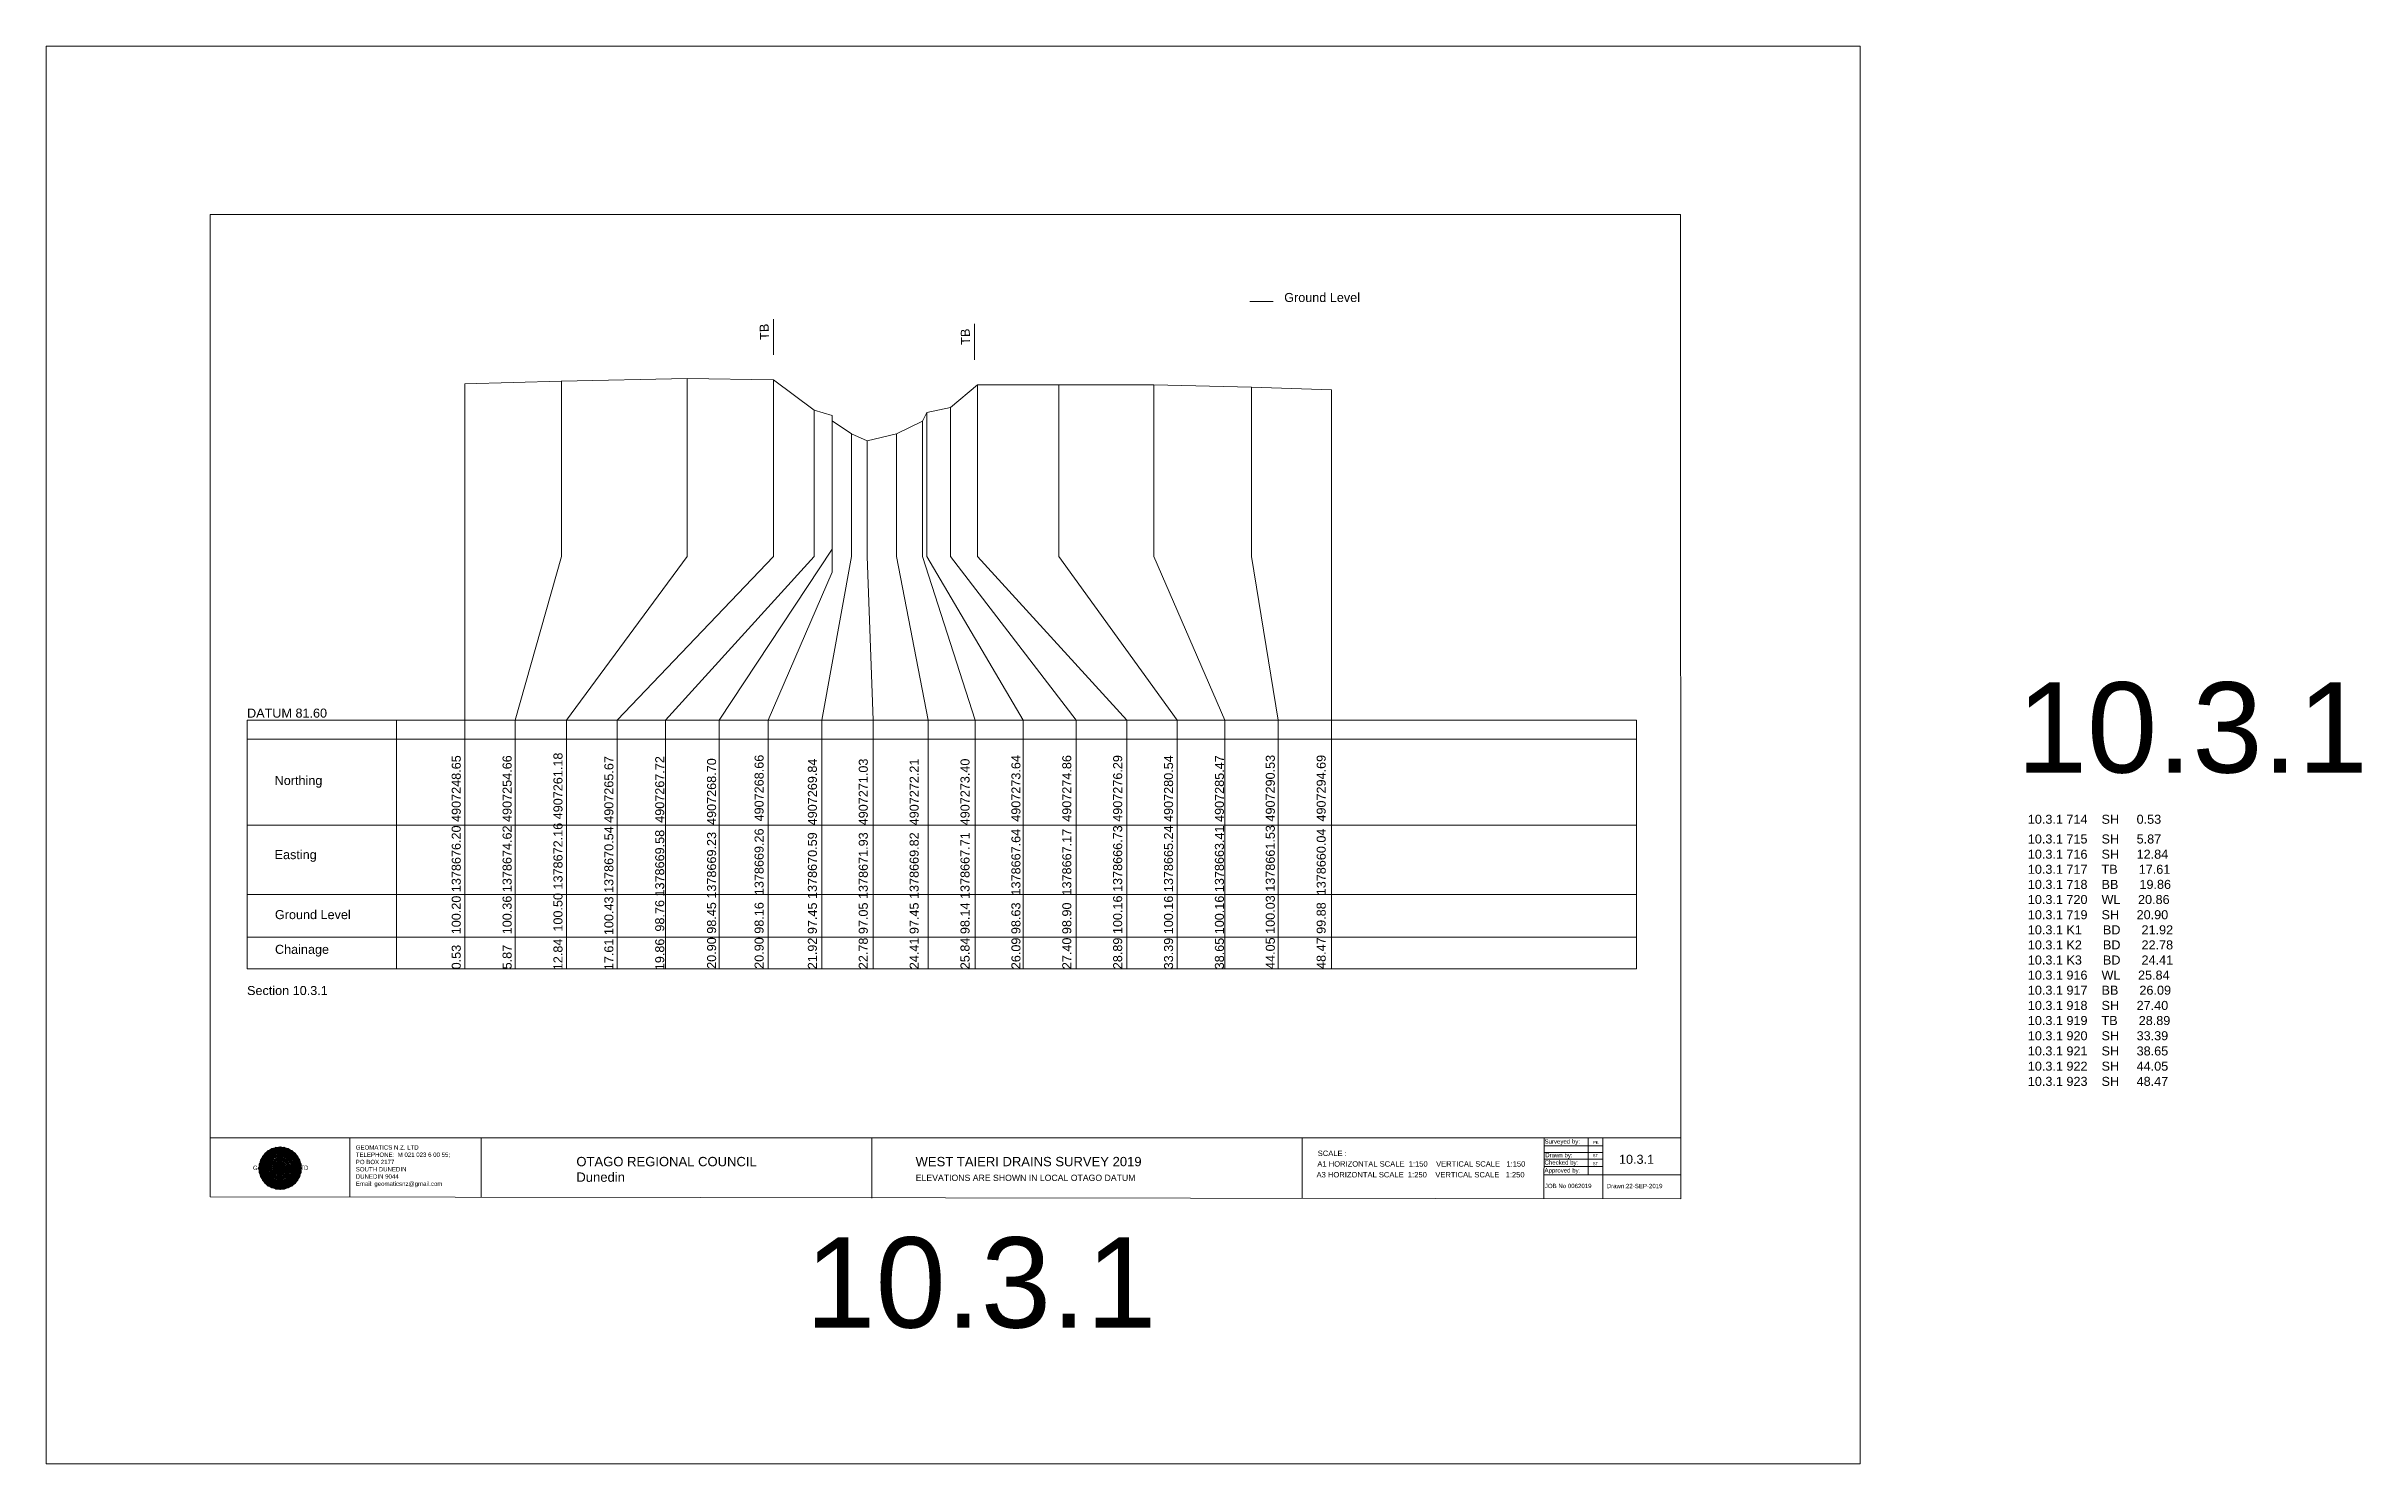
# Model space of a CAD drawing. Header units: millimetres. Extents: x -98331 to 20492277063, y -17414975531 to 5515447517.
# Drawn here: x 428316 to 556388, y 1921172 to 1999594 of the extents above; entities that cross this region are included whole.
import ezdxf

# ---------------------------------------------------------------- set-up
doc = ezdxf.new("R2010")
doc.units = ezdxf.units.MM
doc.header["$PDMODE"] = 35
doc.header["$PDSIZE"] = 1
doc.layers.get('0').update_dxf_attribs({"lineweight": 0})
doc.layers.add('geo', color=7, linetype='Continuous')
doc.layers.add('scratch', color=210, linetype='Continuous')
doc.styles.get("Standard").update_dxf_attribs({"font": 'arial.ttf', "height": 5000})

msp = doc.modelspace()

# ---------------------------------------------------------------- texts
at = {"linetype": 'Continuous', "lineweight": 0}
for s, p in [('Ground Level', (496789, 1985447)), ('10.3.1 714    SH     0.53', (537921, 1956578)), ('10.3.1 715    SH     5.87', (537921, 1955486)), ('10.3.1 716    SH     12.84', (537921, 1954644)), ('10.3.1 717    TB      17.61', (537921, 1953809)), ('10.3.1 718    BB      19.86', (537921, 1952974)), ('10.3.1 720    WL     20.86', (537921, 1952138)), ('10.3.1 719    SH     20.90', (537921, 1951296)), ('10.3.1 K1      BD      21.92', (537921, 1950461)), ('10.3.1 K2      BD      22.78', (537921, 1949626)), ('10.3.1 K3      BD      24.41', (537921, 1948790)), ('10.3.1 916    WL     25.84', (537921, 1947955)), ('10.3.1 917    BB      26.09', (537921, 1947120)), ('10.3.1 918    SH     27.40', (537921, 1946278)), ('10.3.1 919    TB      28.89', (537921, 1945442)), ('10.3.1 920    SH     33.39', (537921, 1944600)), ('10.3.1 921    SH     38.65', (537921, 1943759)), ('10.3.1 922    SH     44.05', (537921, 1942917)), ('10.3.1 923    SH     48.47', (537921, 1942075))]:
    msp.add_text(s, height=500, dxfattribs=at).set_placement(p)
at = {"color": 7, "linetype": 'Continuous', "lineweight": 0}
for p in [(468297, 1983362), (479419, 1983091)]:
    msp.add_text('TB', height=500, rotation=91.78991, dxfattribs=at).set_placement(p)
for s, height, p in [('10.3.1', 5000, (537311, 1959409)), ('DATUM 81.60', 500, (439420, 1962451)), ('Northing', 500, (440946, 1958723)), ('Easting', 500, (440944, 1954621)), ('Ground Level', 500, (440962, 1951302)), ('Chainage', 500, (440965, 1949381)), ('Section 10.3.1', 500, (439420, 1947102)), ('A1 HORIZONTAL SCALE  1:150    VERTICAL SCALE   1:150 ', 300, (498622, 1937608)), ('SCALE :  ', 300, (498644, 1938195)), ('10.3.1', 500, (515306, 1937763)), ('A3 HORIZONTAL SCALE  1:250    VERTICAL SCALE   1:250 ', 300, (498578, 1937012)), ('10.3.1', 5000, (470300, 1928700))]:
    msp.add_text(s, height=height, dxfattribs=at).set_placement(p)
at = {"linetype": 'Continuous', "lineweight": 0}
for s, p in [('0.53   100.20 1378676.20 4907248.65', (451240, 1948523)), ('5.87   100.36 1378674.62 4907254.66', (454054, 1948523)), ('12.84  100.50 1378672.16 4907261.18', (456868, 1948476)), ('17.61 100.43 1378670.54 4907265.67', (459683, 1948476)), ('19.86  98.76 1378669.58  4907267.72', (462497, 1948476)), ('20.90 98.45 1378669.23  4907268.70', (465364, 1948552)), ('20.90 98.16  1378669.26  4907268.66', (467993, 1948552)), ('21.92 97.45 1378670.59  4907269.84', (470940, 1948532)), ('22.78 97.05 1378671.93  4907271.03', (473755, 1948532)), ('24.41 97.45 1378669.82  4907272.21', (476569, 1948532)), ('25.84 98.14 1378667.71  4907273.40', (479383, 1948532)), ('26.09 98.63  1378667.64  4907273.64', (482198, 1948532)), ('27.40 98.90  1378667.17  4907274.86', (485012, 1948532)), ('28.89 100.16 1378666.73 4907276.29', (487826, 1948532)), ('33.39 100.16 1378665.24 4907280.54', (490641, 1948523)), ('38.65 100.16 1378663.41 4907285.47', (493455, 1948523)), ('44.05 100.03 1378661.53 4907290.53', (496269, 1948544)), ('48.47 99.88  1378660.04  4907294.69', (499084, 1948544))]:
    msp.add_text(s, height=500, rotation=90, dxfattribs=at).set_placement(p)

# ---------------------------------------------------------------- blocks, each defined once
blk = doc.blocks.new('Geomatics_Circle_SPT')
at = {"layer": 'geo', "color": 2, "linetype": 'Continuous', "lineweight": 0}
for p, q in [((0, 25.2), (-25.2, 0)), ((-24.7, 4.9), (-4.9, 24.7)), ((-24.7, -4.9), (4.9, 24.7)), ((4.9, -24.7), (-24.7, 4.9)), ((-24.7, 0), (0, -24.7)), ((-9.7, 23.3), (-23.3, 9.6)), ((9.7, 23.3), (-23.3, -9.7)), ((-23.3, 9.7), (9.7, -23.3)), ((-21, 14), (-14, 21)), ((-21, -14), (14, 21)), ((14, -21), (-21, 14)), ((0, 0), (-17.8, 17.8)), ((0, 0), (-17.8, -17.8)), ((-14, 21), (21, -14)), ((21, 14), (-14, -21)), ((23.3, -9.7), (-9.7, 23.3)), ((-9.7, -23.3), (23.3, 9.7)), ((-4.9, 24.7), (24.7, -4.9)), ((24.7, 4.9), (-4.9, -24.7)), ((25.2, 0), (0, 25.2)), ((0, 0), (17.8, 17.8)), ((0, 0), (17.8, -17.8)), ((0, -24.8), (25.2, 0)), ((4.9, 24.7), (24.7, 4.9)), ((23.3, 9.7), (9.7, 23.3)), ((14, 21), (21, 14)), ((17.8, 18.1), (17.8, 18.1)), ((-4.9, -24.7), (-24.7, -4.9)), ((-23.3, -9.7), (-9.7, -23.3)), ((-14, -21), (-21, -14)), ((-17.8, -17.8), (-17.8, -17.8)), ((24.7, -4.9), (4.9, -24.7)), ((4.9, -24.7), (4.9, -24.7)), ((9.7, -23.3), (23.3, -9.7)), ((21, -14), (14, -21)), ((18.1, -17.8), (18.1, -17.8))]:
    blk.add_line(p, q, dxfattribs=at)
at = {"layer": 'geo', "color": 1, "linetype": 'Continuous', "lineweight": 0}
for p, q in [((-25.2, 0), (9.7, 23.3)), ((-25.2, 0), (-9.6, 23.3)), ((-25.2, 0), (23.3, 9.7)), ((-25.2, 0), (-23.3, 9.7)), ((-23.3, -9.7), (-25.2, 0)), ((-9.6, -23.3), (-25.2, 0)), ((9.7, -23.3), (-25.2, 0)), ((-4.9, 24.8), (-24.7, -4.9)), ((4.9, 24.7), (-24.7, 4.9)), ((14, 21), (-24.7, -4.9)), ((-14, 21), (-24.7, 4.9)), ((21, 14), (-24.7, 4.9)), ((-21, 14), (-24.7, -4.9)), ((0, 0), (-24.7, 4.9)), ((-24.7, 4.9), (-21, -14)), ((-24.7, 4.9), (-4.9, -24.7)), ((-24.7, 4.9), (14, -21)), ((-24.7, 4.9), (-24.7, 4.9)), ((0, 0), (-24.7, -4.9)), ((-23.3, 9.7), (0, 25.2)), ((-23.3, -9.6), (0, 25.2)), ((-23.3, -9.6), (17.8, 17.8)), ((-23.3, 9.7), (-17.8, 17.9)), ((-23.3, -9.6), (-17.8, 17.9)), ((-23.3, 9.7), (17.8, 17.8)), ((-17.8, -17.8), (-23.3, 9.7)), ((0, -25.2), (-23.3, 9.7)), ((-23.3, 9.7), (17.8, -17.8)), ((-23.3, 9.7), (25.2, 0)), ((-23.3, 9.4), (-23.3, 9.4)), ((-23.3, -9.7), (25.2, 0)), ((4.9, 24.8), (-21, -14)), ((-4.9, 24.7), (-21, 14)), ((14, 21), (-21, 14)), ((-14, 21), (-21, -14)), ((0, 0), (-21, 14)), ((-21, 14), (-14, -21)), ((-21, 14), (4.9, -24.7)), ((-21, 14), (-21, 14)), ((24.7, 4.9), (-21, 14)), ((0, 0), (-21, -14)), ((-17.9, 17.6), (-17.9, 17.6)), ((-17.8, 17.8), (9.7, 23.3)), ((-17.8, 17.8), (-9.6, 23.3)), ((-17.8, -17.8), (9.7, 23.3)), ((-17.8, -17.8), (-9.7, 23.3)), ((-9.7, -23.3), (-17.8, 17.8)), ((-17.8, 17.8), (9.7, -23.3)), ((-17.8, 17.8), (23.3, -9.6)), ((-17.8, 17.8), (23.3, 9.7)), ((-17.8, -17.8), (23.3, 9.7)), ((4.9, 24.7), (-14, 21)), ((-4.9, 24.7), (-14, -20.9)), ((0, 0), (-14, 21)), ((-14, 21), (-4.9, -24.7)), ((-14, 21), (-14, 21)), ((24.7, -4.9), (-14, 21)), ((21, 14), (-14, 21)), ((-14, -21), (24.7, 4.9)), ((0, 0), (-14, -21)), ((-9.8, 23.1), (-9.8, 23.1)), ((-9.7, 23.3), (0, 25.2)), ((-9.7, 23.3), (0, -25.2)), ((-9.7, -23.3), (0, 25.2)), ((-9.6, 23.3), (17.8, -17.8)), ((-9.6, 23.3), (25.2, 0)), ((-9.6, 23.3), (17.8, 17.8)), ((-9.6, -23.3), (17.8, 17.9)), ((25.2, 0), (-9.6, -23.3)), ((0, 0), (-4.9, 24.7)), ((-4.9, 24.7), (-4.9, 24.7)), ((21, -14), (-4.9, 24.7)), ((24.8, 4.9), (-4.9, 24.7)), ((14, 21), (-4.9, 24.7)), ((-4.9, -24.7), (21, 14)), ((0, 0), (-4.9, -24.7)), ((-0.2, 25.1), (-0.2, 25.1)), ((0, 25.2), (9.7, -23.3)), ((0, 25.2), (23.3, -9.7)), ((0, 25.2), (23.3, 9.7)), ((0, 25.2), (9.7, 23.3)), ((0, 0), (4.9, 24.7)), ((0, -25.2), (9.7, 23.3)), ((0, 0), (14, 21)), ((0, 0), (21, 14)), ((23.3, 9.7), (0, -25.2)), ((0, 0), (24.8, 4.9)), ((0, 0), (4.9, -24.7)), ((0, 0), (14, -21)), ((0, 0), (21, -14)), ((0, 0), (24.8, -4.9)), ((21, 14), (4.9, 24.8)), ((14, -21), (4.9, 24.7)), ((24.7, -4.9), (4.9, 24.7)), ((4.9, 24.7), (4.9, 24.7)), ((4.9, -24.7), (14, 21)), ((4.9, -24.7), (24.7, 4.9)), ((9.4, 23.3), (9.4, 23.3)), ((9.7, 23.3), (17.8, -17.8)), ((9.7, 23.3), (25.2, 0)), ((9.7, 23.3), (17.8, 17.9)), ((17.8, 17.8), (9.7, -23.3)), ((25.2, 0), (9.7, -23.3)), ((21, -14), (14, 21)), ((24.7, 4.9), (14, 21)), ((14, 21), (14, 21)), ((14, -21), (21, 14)), ((17.6, 17.9), (17.6, 17.9)), ((17.8, 17.8), (23.3, -9.7)), ((17.8, 17.8), (23.3, 9.7)), ((23.3, 9.7), (17.8, -17.8)), ((24.7, -4.9), (21, 14)), ((21, 14), (21, 14)), ((21, -14), (24.7, 4.9)), ((23.1, 9.8), (23.1, 9.8)), ((23.3, 9.7), (25.2, 0)), ((25.2, 0), (23.3, -9.6)), ((24.7, 4.9), (24.7, 4.9)), ((25.1, 0.2), (25.1, 0.2)), ((-25.2, 0), (23.3, -9.7)), ((-25.1, -0.2), (-25.1, -0.2)), ((-24.7, -4.9), (-24.7, -4.9)), ((-24.7, -4.9), (-14, -21)), ((-24.7, -4.9), (4.9, -24.7)), ((-24.7, -4.9), (21, -14)), ((-17.8, -17.8), (-23.3, -9.7)), ((0, -25.2), (-23.3, -9.6)), ((17.8, -17.8), (-23.3, -9.6)), ((-23.1, -9.8), (-23.1, -9.8)), ((-21, -14), (24.7, -4.9)), ((-21, -14), (-21, -14)), ((-21, -14), (-4.9, -24.7)), ((-21, -14), (14, -21)), ((23.3, -9.7), (-17.8, -17.8)), ((-9.6, -23.3), (-17.8, -17.8)), ((9.7, -23.3), (-17.8, -17.8)), ((-17.6, -17.9), (-17.6, -17.9)), ((-14, -21), (21, -14)), ((-14, -21), (-14, -21)), ((-14, -21), (4.9, -24.7)), ((17.8, -17.8), (-9.7, -23.3)), ((0, -25.2), (-9.7, -23.3)), ((-9.4, -23.3), (-9.4, -23.3)), ((-4.9, -24.7), (24.7, -4.9)), ((-4.9, -24.7), (14, -21)), ((-4.9, -24.7), (-4.9, -24.7)), ((23.3, -9.6), (0, -25.2)), ((9.7, -23.3), (0, -25.2)), ((0.2, -25.1), (0.2, -25.1)), ((4.9, -24.7), (21, -14)), ((4.9, -24.7), (4.9, -24.7)), ((17.8, -17.8), (9.7, -23.3)), ((9.8, -23.1), (9.8, -23.1)), ((14, -21), (24.7, -4.9)), ((14, -21), (14, -21)), ((23.3, -9.6), (17.8, -17.8)), ((17.9, -17.6), (17.9, -17.6)), ((21, -14), (21, -14)), ((23.3, -9.4), (23.3, -9.4)), ((24.7, -4.9), (24.7, -4.9))]:
    blk.add_line(p, q, dxfattribs=at)
at = {"layer": 'geo', "color": 114, "linetype": 'Continuous', "lineweight": 0}
for p, q in [((17.9, 17.8), (-25.2, 0)), ((-24.7, 4.9), (14, 21)), ((-24.7, -4.9), (21, 14)), ((-14, -21), (-24.7, 4.9)), ((9.7, 23.3), (-23.3, 9.7)), ((0, 0), (-23.3, 9.7)), ((-23.3, 9.7), (-9.7, -23.3)), ((0, 0), (-23.3, -9.7)), ((-4.9, -24.7), (-21, 14)), ((-20.9, 14), (4.9, 24.7)), ((24.8, 4.9), (-20.9, -14)), ((0, 25.2), (-17.8, 17.8)), ((-17.8, 17.8), (0, -25.2)), ((-14, 21), (-4.9, 24.7)), ((4.9, -24.7), (-14, 21)), ((0, 0), (-9.7, 23.3)), ((0, 0), (-9.7, -23.3)), ((-4.9, 24.7), (14, -21)), ((17.8, -17.8), (0, 25.2)), ((0, 0), (9.7, 23.3)), ((0, 0), (23.3, 9.7)), ((0, 0), (9.7, -23.3)), ((0, 0), (23.3, -9.7)), ((4.9, 24.7), (21, -14)), ((23.3, -9.7), (9.7, 23.3)), ((14, 21), (24.7, -4.9)), ((25.2, 0), (17.8, 17.8)), ((21, 14), (24.7, 4.9)), ((-25.2, 0), (-17.8, -17.8)), ((-21, -14), (-24.7, -4.9)), ((-17.8, -17.8), (25.2, 0)), ((24.8, -4.9), (-14, -21)), ((-9.6, -23.3), (23.3, -9.7)), ((21, -14), (-4.9, -24.8)), ((0, -25.2), (17.9, -17.8)), ((14, -21), (4.9, -24.8))]:
    blk.add_line(p, q, dxfattribs=at)
at = {"layer": 'geo', "color": 250, "linetype": 'Continuous', "lineweight": 0}
for p, q in [((0, 0), (-25.2, 0)), ((24.7, 4.9), (-24.7, 4.9)), ((-24.7, 4.9), (-24.7, -4.9)), ((-23.3, 9.7), (23.3, 9.7)), ((-23.3, 9.7), (-23.3, 9.7)), ((-23.3, -9.7), (-23.3, 9.7)), ((21, 14), (-21, 14)), ((-21, 14), (-21, -14)), ((-17.8, 17.8), (17.8, 17.8)), ((-17.8, -17.8), (-17.8, 17.8)), ((-14, 21), (-14, 21)), ((14, 21), (-14, 21)), ((-14, 20.9), (-14, -21)), ((-9.7, 23.3), (9.7, 23.3)), ((-9.7, -23.3), (-9.7, 23.3)), ((-4.9, 24.7), (4.9, 24.7)), ((-4.9, 24.7), (-4.9, -24.7)), ((0, 0), (0, 25.2)), ((0, 0), (0, -25.2)), ((0, 0), (25.2, 0)), ((4.9, 24.7), (4.9, -24.7)), ((9.7, -23.3), (9.7, 23.3)), ((14, 21), (14, -21)), ((17.8, -17.8), (17.8, 17.8)), ((21, 14), (21, 14)), ((21, -14), (21, 14)), ((23.3, 9.7), (23.3, -9.7)), ((24.7, 4.9), (24.7, 4.9)), ((24.7, -4.9), (24.7, 4.9)), ((-24.7, -4.9), (24.7, -4.9)), ((23.3, -9.7), (-23.3, -9.7)), ((-21, -14), (21, -14)), ((17.8, -17.8), (-17.8, -17.8)), ((-14, -21), (14, -21)), ((9.7, -23.3), (-9.7, -23.3)), ((-4.9, -24.7), (4.9, -24.7))]:
    blk.add_line(p, q, dxfattribs=at)
blk = doc.blocks.new('GeomaticsNZ TITLE BLOCK')
at = {"color": 7, "linetype": 'Continuous', "lineweight": 0}
for p, q in [((0, 94.9), (0, 1579.2)), ((0, 1579.2), (2363.4, 1579.2)), ((2363.4, 1579.2), (2364, 94.9)), ((2364, 94.9), (0, 94.9)), ((0, 94.9), (0, 0)), ((15.9, 94.9), (2364, 94.9)), ((224.3, 95.2), (224.3, -0.3)), ((2364, 94.9), (382.6, 94.9)), ((435.8, 95.2), (435.8, -0.7)), ((1063.4, 94.9), (1063.4, -2.4)), ((1755.4, 94.9), (1755.4, -2.6)), ((2143.9, 94.9), (2143.7, -3)), ((2143.9, 81.9), (2238.6, 81.7)), ((2214.9, 94.9), (2214.9, 36.1)), ((2238.6, 94.8), (2238.6, -3.2)), ((2364, -3.5), (2364, 94.9)), ((2143.6, 60.4), (2238.6, 60.4)), ((2143.8, 48.6), (2238.6, 48.6)), ((2143.9, 71), (2238.6, 71)), ((0, 0), (2364, -3.5)), ((2143.8, 35.4), (2364, 35.3))]:
    blk.add_line(p, q, dxfattribs=at)
at = {"color": 7, "linetype": 'Continuous', "lineweight": 0, "xscale": 1.36, "yscale": 1.36, "zscale": 1.36}
blk.add_blockref('Geomatics_Circle_SPT', (112.4, 45.7), dxfattribs=at)
at = {"color": 7, "linetype": 'Continuous', "lineweight": 0}
for s, p in [('PK', (2222.4, 84.8)), ('ST', (2222, 63.6)), ('ST', (2222.1, 50.6))]:
    blk.add_text(s, height=5, dxfattribs=at).set_placement(p)
at = {"color": 7, "linetype": 'Continuous', "lineweight": 0, "attachment_point": 1}
for s, width, heights, insert, char_height in [('{\\C256;GEOMATICS N.Z. LTD                   \\PTELEPHONE:  M 021 023 6 00 55;\\PPO BOX 2177\\PSOUTH DUNEDIN\\PDUNEDIN 9044\\PEmail: geomaticsnz@gmail.com}', 3535.727, [94.7], (234, 82.7), 7), ('{\\C256;Surveyed by:}', 3535.727, [0], (2144.7, 92.4), 7), ('{\\C256;Geomatics N.Z. LTD                   }', 125.079, [15.8], (68.8, 49.9), 7), ('{\\C256;OTAGO REGIONAL COUNCIL\\PDunedin}', 3535.727, [0], (588.6, 64), 15), ('{\\C256;WEST TAIERI DRAINS SURVEY 2019}', 3535.727, [0], (1133.8, 64), 15), ('{\\C256;Approved by:}', 3535.727, [0], (2144.7, 45.9), 7), ('{\\C256;Checked by:}', 3535.727, [0], (2144.7, 58.6), 7), ('{\\C256;Drawn by:}', 3535.727, [0], (2145.8, 70.4), 7), ('{\\C256;ELEVATIONS ARE SHOWN IN LOCAL OTAGO DATUM}', 3535.727, [0], (1134.1, 35.4), 10), ('{\\C256;JOB No 0062019}', 3535.727, [0], (2145.3, 20.8), 7), ('{\\C256;Drawn:22-SEP-2019}', 3535.727, [0], (2244.7, 20.7), 7)]:
    blk.add_mtext_dynamic_manual_height_columns(s, width=width, gutter_width=159, heights=heights, dxfattribs=dict(at, insert=insert, char_height=char_height))

# ---------------------------------------------------------------- linework, layer by layer
at = {"color": 1, "linetype": 'Continuous', "lineweight": 0}
msp.add_line((494894, 1985469), (496186, 1985469), dxfattribs=at)
at = {"color": 7, "linetype": 'Continuous', "lineweight": 0}
for p, q in [((468542, 1982525), (468542, 1984505)), ((479664, 1982254), (479664, 1984234)), ((439420, 1962304), (516276, 1962304)), ((439420, 1962304), (439420, 1948552)), ((447688, 1948552), (447688, 1962304)), ((516276, 1948552), (516276, 1962304)), ((439420, 1961263), (516276, 1961263)), ((439420, 1956502), (516276, 1956502)), ((439420, 1952663), (516276, 1952663)), ((439420, 1950298), (516276, 1950298)), ((439420, 1948552), (516276, 1948552))]:
    msp.add_line(p, q, dxfattribs=at)
at = {"linetype": 'Continuous', "lineweight": 0}
msp.add_line((471791, 1978869), (471791, 1979159), dxfattribs=at)
at = {"color": 4, "linetype": 'Continuous', "lineweight": 0}
msp.add_lwpolyline([(528639, 1999594), (428316, 1999594), (428316, 1921172), (528639, 1921172)], close=True, dxfattribs=at)
at = {"color": 1, "linetype": 'Continuous', "lineweight": 0}
msp.add_lwpolyline([(451467, 1980910), (456804, 1981070), (463770, 1981209), (468543, 1981139), (470798, 1979469), (471791, 1979159), (471791, 1978869), (472858, 1978159), (473718, 1977759), (475347, 1978159), (476773, 1978849), (477024, 1979334), (478331, 1979609), (479823, 1980867), (484324, 1980864), (489583, 1980869), (494987, 1980733), (499409, 1980585)], dxfattribs=at)
at = {"color": 7, "linetype": 'Continuous', "lineweight": 0}
for points in [[(451467, 1980910), (451467, 1948552)], [(456804, 1981070), (456804, 1971364)], [(463770, 1981209), (463770, 1971364)], [(468543, 1981139), (468543, 1971364)], [(479823, 1980867), (479823, 1971364)], [(484324, 1980864), (484324, 1971364)], [(489583, 1980869), (489583, 1971364)], [(494987, 1980733), (494987, 1971364)], [(499409, 1980585), (499409, 1948552)], [(471791, 1978869), (471791, 1971772), (465533, 1962304)], [(470798, 1979469), (470798, 1971364)], [(476773, 1978849), (476773, 1971364)], [(477024, 1979334), (477024, 1971364)], [(478331, 1979609), (478331, 1971364)], [(472858, 1978159), (472858, 1971364)], [(473718, 1977759), (473718, 1971364)], [(475347, 1978159), (475347, 1971364)], [(463770, 1971364), (457087, 1962304)], [(468543, 1971364), (459901, 1962304)], [(470798, 1971364), (462572, 1962304)], [(472858, 1971364), (471214, 1962304)], [(473718, 1971364), (474054, 1962304)], [(475347, 1971364), (477098, 1962304)], [(476773, 1971364), (479702, 1962304)], [(477024, 1971364), (482346, 1962304)], [(478331, 1971364), (485284, 1962304)], [(479823, 1971364), (488092, 1962304)], [(484324, 1971364), (490867, 1962304)], [(489583, 1971364), (493511, 1962304)], [(494987, 1971364), (496449, 1962304)]]:
    msp.add_lwpolyline(points, dxfattribs=at)
at = {"linetype": 'Continuous', "lineweight": 0}
for points in [[(456804, 1971364), (454259, 1962304)], [(471791, 1971772), (471791, 1970500), (468243, 1962304)], [(454259, 1948552), (454259, 1962304)], [(457087, 1948552), (457087, 1962304)], [(459901, 1948552), (459901, 1962304)], [(462572, 1948552), (462572, 1962304)], [(465533, 1948552), (465533, 1962304)], [(468243, 1948552), (468243, 1962304)], [(471214, 1948552), (471214, 1962304)], [(474054, 1948552), (474054, 1962304)], [(477098, 1948552), (477098, 1962304)], [(479702, 1948552), (479702, 1962304)], [(482346, 1948552), (482346, 1962304)], [(485284, 1948552), (485284, 1962304)], [(488092, 1948552), (488092, 1962304)], [(490867, 1948552), (490867, 1962304)], [(493511, 1948552), (493511, 1962304)], [(496449, 1948552), (496449, 1962304)]]:
    msp.add_lwpolyline(points, dxfattribs=at)
at = {"color": 7, "linetype": 'Continuous', "lineweight": 0}
for p in [(451467, 1980910), (456804, 1981070), (463770, 1981209), (468543, 1981139), (479823, 1980867), (484324, 1980864), (489583, 1980869), (439420, 1962304)]:
    msp.add_point(p, dxfattribs=at)
at = {"layer": 'scratch', "color": 7, "linetype": 'Continuous', "lineweight": 0}
for p in [(494987, 1980733), (499409, 1980585), (470798, 1979469), (471791, 1979159), (471791, 1978869), (476773, 1978849), (477024, 1979334), (478331, 1979609), (472858, 1978159), (473718, 1977759), (475347, 1978159)]:
    msp.add_point(p, dxfattribs=at)

# ---------------------------------------------------------------- block references
at = {"color": 7, "linetype": 'Continuous', "lineweight": 0, "xscale": 34.41290447856466, "yscale": 34.41290447856466, "zscale": 34.41290447856466}
msp.add_blockref('GeomaticsNZ TITLE BLOCK', (437381, 1935944), dxfattribs=at)

msp.set_redraw_order([(e.dxf.handle, doc.entitydb.next_handle()) for e in msp.query("TEXT MTEXT ATTDEF DIMENSION ARC_DIMENSION")])  # texts and dimensions are drawn at this point

doc.saveas('drawing.dxf')
